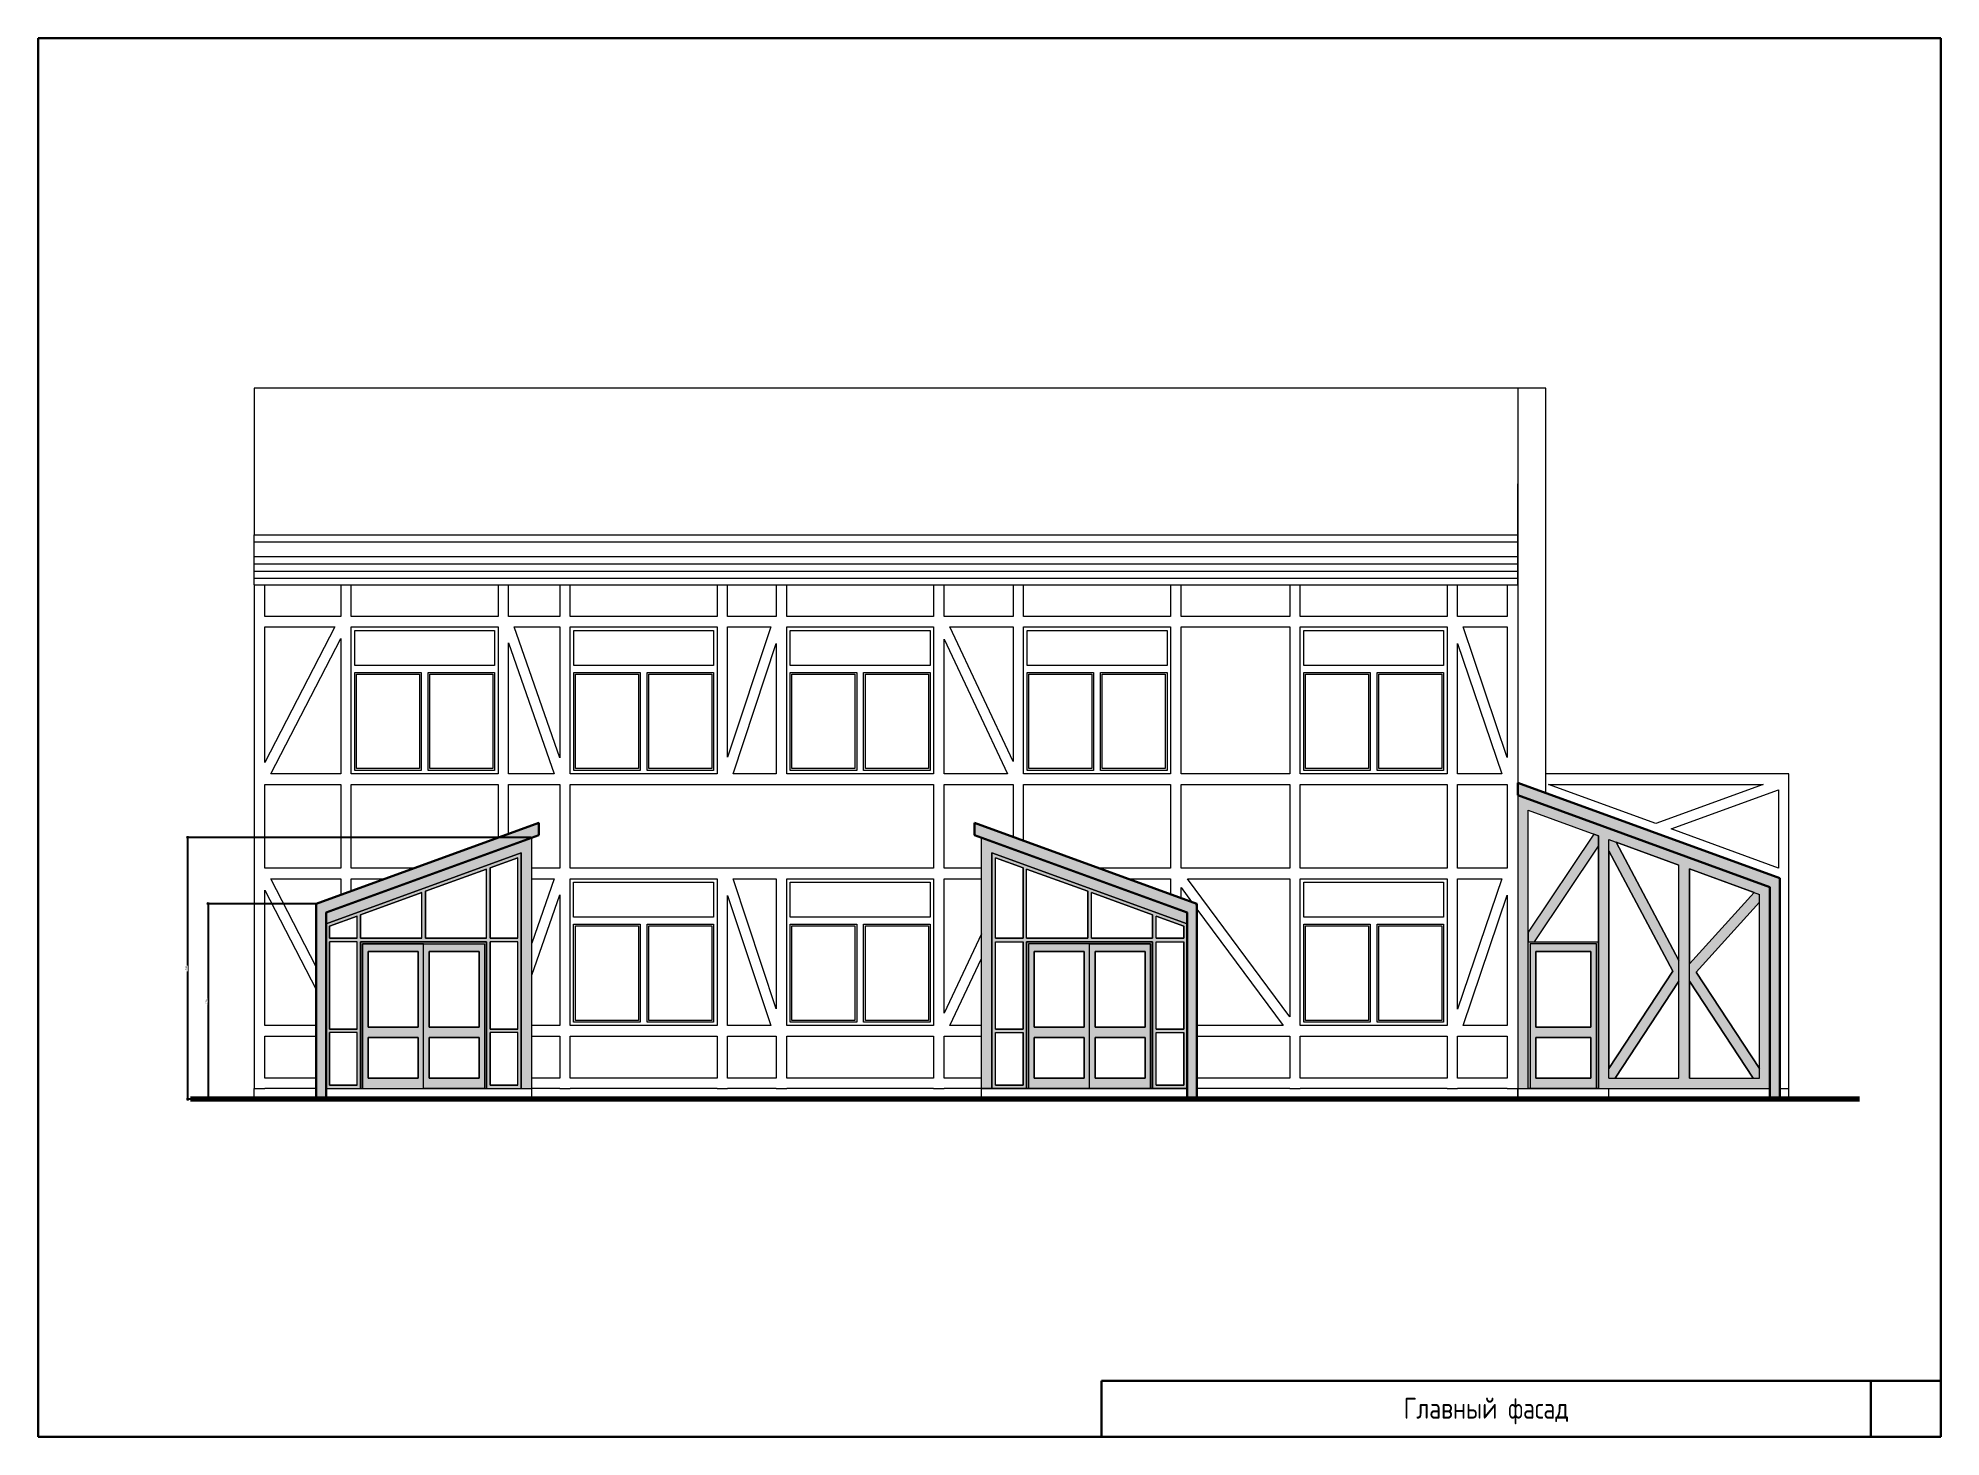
# Model space of a CAD drawing. Header units: millimetres. Extents: x -112594 to 313336, y -1917 to 255843.
# Drawn here: x 201071 to 228271, y 21163 to 41163 of the extents above; entities that cross this region are included whole.
import ezdxf

# ---------------------------------------------------------------- set-up
doc = ezdxf.new("R2010")
doc.units = ezdxf.units.MM
doc.header["$MEASUREMENT"] = 0
doc.styles.add('ГОСТ 2.304', font='CS_Gost2304.shx')
doc.styles.add('СГЕНЕРИР_СТИЛЬ_1', font='')
doc.styles.get('СГЕНЕРИР_СТИЛЬ_1').set_extended_font_data('GOST Type AU')
doc.dimstyles.new('СПДС', dxfattribs={"dimscale": 100, "dimtxt": 2.5, "dimasz": 2.5, "dimexe": 2, "dimexo": 0.625, "dimgap": 1, "dimtad": 1, "dimdec": 0, "dimtxsty": 'ГОСТ 2.304', "dimblk": 'OBLIQUE', "dimblk1": 'OBLIQUE', "dimblk2": 'OBLIQUE', "dimcen": 2.5, "dimdle": 2, "dimadec": 0, "dimazin": 2, "dimtfac": 0.75, "dimtdec": 4, "dimtmove": 1, "dimatfit": 3, "dimfxl": 1, "dimtfill": 1, "dimtolj": 1, "dimarcsym": 1})

msp = doc.modelspace()

# ---------------------------------------------------------------- texts
at = {"color": 7, "linetype": 'Continuous', "lineweight": 13, "insert": (221771.32681, 21534.08341), "char_height": 300, "attachment_point": 5, "style": 'СГЕНЕРИР_СТИЛЬ_1'}
msp.add_mtext('\\A1;Главный фасад', dxfattribs=at)
msp.add_mtext('\\A1;Главный фасад', dxfattribs=at)

# ---------------------------------------------------------------- blocks, each defined once
blk = doc.blocks.new('_Oblique')
at = {"color": 0, "linetype": 'ByBlock', "lineweight": -2}
blk.add_line((-0.5, -0.5), (0.5, 0.5), dxfattribs=at)
blk = doc.blocks.new('*D438')
at = {"color": 0, "lineweight": -2, "ltscale": 10, "transparency": 16777216}
for p, q in [((205041, 28786), (203482, 28786)), ((203502, 28806), (203502, 25973)), ((205041, 25993), (203482, 25993))]:
    blk.add_line(p, q, dxfattribs=at)
at = {"color": 0, "lineweight": -2, "ltscale": 10, "transparency": 16777216, "xscale": 25, "yscale": 25, "zscale": 25}
for p, rotation in [((203502, 28786), 90), ((203502, 25993), 270)]:
    blk.add_blockref('_Oblique', p, dxfattribs=dict(at, rotation=rotation))
at = {"color": 0, "ltscale": 10, "transparency": 16777216, "insert": (203478, 27389), "char_height": 25, "attachment_point": 5, "rotation": 90, "style": 'ГОСТ 2.304', "bg_fill": 3, "box_fill_scale": 1.25, "bg_fill_color": 256, "bg_fill_true_color": 13158600, "bg_fill_transparency": 0}
blk.add_mtext('\\A1;2792', dxfattribs=at)
blk = doc.blocks.new('*D439')
at = {"color": 0, "lineweight": -2, "ltscale": 10, "transparency": 16777216}
for p, q in [((208121, 29731), (203192, 29731)), ((203212, 25973), (203212, 29751)), ((205041, 25993), (203192, 25993))]:
    blk.add_line(p, q, dxfattribs=at)
at = {"color": 0, "lineweight": -2, "ltscale": 10, "transparency": 16777216, "xscale": 25, "yscale": 25, "zscale": 25}
for p, rotation in [((203212, 29731), 90), ((203212, 25993), 270)]:
    blk.add_blockref('_Oblique', p, dxfattribs=dict(at, rotation=rotation))
at = {"color": 0, "ltscale": 10, "transparency": 16777216, "insert": (203189, 27862), "char_height": 25, "attachment_point": 5, "rotation": 90, "style": 'ГОСТ 2.304', "bg_fill": 3, "box_fill_scale": 1.25, "bg_fill_color": 256, "bg_fill_true_color": 13158600, "bg_fill_transparency": 0}
blk.add_mtext('\\A1;3737', dxfattribs=at)

# ---------------------------------------------------------------- hatches: boundary and pattern name
at = {"linetype": 'Continuous', "lineweight": 20, "true_color": 0x6a6a6a}
for points in [[(225967.64478, 29150.25331), (222222.64478, 30513.32184), (222222.64478, 30337.1834), (225827.64478, 29025.07071), (225827.64478, 25993.32184), (225967.64478, 25993.32184)], [(205187.36071, 25993.32184), (205187.36075, 28660.40702), (208227.62196, 29766.9716), (208227.62196, 29943.11004), (205047.36077, 28785.58963), (205047.36077, 25993.32184)], [(217497.30222, 25993.32184), (217497.30217, 28660.40702), (214457.04097, 29766.9716), (214457.04097, 29943.11004), (217637.30216, 28785.58963), (217637.30216, 25993.32184)]]:
    msp.add_hatch(color=251, dxfattribs=at).paths.add_polyline_path(points)
at = {"linetype": 'Continuous', "lineweight": 5, "true_color": 0xaaaaaa}
h = msp.add_hatch(color=253, dxfattribs=at)
h.paths.add_polyline_path([(222222.64483, 26143.32184), (222372.64478, 26143.32184), (222372.64478, 30122.9612), (223374.31145, 29758.38435), (223374.31145, 26143.32184), (225827.64478, 26143.32184), (225827.64478, 29025.07071), (222222.64478, 30337.1834)])
h.paths.add_polyline_path([(223524.31145, 29543.7927), (223524.31145, 26429.80639), (224438.90066, 27820.35792)], flags=0)
h.paths.add_polyline_path([(224525.97812, 29339.21196), (223629.54367, 29665.48742), (224525.97812, 27976.26309)], flags=0)
h.paths.add_polyline_path([(224525.97812, 27679.78235), (223614.07963, 26293.32184), (224525.97812, 26293.32184)], flags=0)
h.paths.add_polyline_path([(225587.87662, 26293.32184), (224675.97812, 27679.78241), (224675.97812, 26293.32184)], flags=0)
h.paths.add_polyline_path([(225677.64478, 28808.43657), (224770.5833, 27808.91273), (225677.64478, 26429.80641)], flags=0)
h.paths.add_polyline_path([(224675.97812, 27927.8699), (225601.51236, 28947.74951), (224675.97812, 29284.61643)], flags=0)
for points in [[(205187.36075, 28500.78035), (207977.62196, 29516.35237), (207977.62196, 26143.32184), (208127.62196, 26143.32184), (208127.62196, 29730.57458), (205187.36075, 28660.40702)], [(217497.30218, 28500.78035), (214707.04097, 29516.35237), (214707.04097, 26143.32184), (214557.04097, 26143.32184), (214557.04097, 29730.57458), (217497.30217, 28660.40702)], [(222372.64478, 28378.37429), (222372.64478, 28243.32184), (222462.82983, 28243.32184), (223374.31145, 29608.26937), (223374.31145, 29758.38435), (223309.85183, 29781.84573)], [(205682.49134, 28203.32184), (205682.49134, 26143.32184), (205710.49134, 26143.32184), (205710.49134, 26293.32184), (205710.49134, 28105.32184), (205710.49134, 28215.32184), (206582.49134, 28215.32184), (207454.49134, 28215.32184), (207454.49134, 28105.32184), (207454.49134, 26293.32184), (207454.49134, 26143.32184), (207482.49134, 26143.32184), (207482.49134, 28203.32184), (207482.49134, 28243.32184), (205682.49134, 28243.32184)], [(217002.17159, 28203.32184), (217002.17159, 26143.32184), (216974.17159, 26143.32184), (216974.17159, 26293.32184), (216974.17159, 28105.32184), (216974.17159, 28215.32184), (216102.17159, 28215.32184), (215230.17159, 28215.32184), (215230.17159, 28105.32184), (215230.17159, 26293.32184), (215230.17159, 26143.32184), (215202.17159, 26143.32184), (215202.17159, 28203.32184), (215202.17159, 28243.32184), (217002.17159, 28243.32184)]]:
    msp.add_hatch(color=253, dxfattribs=at).paths.add_polyline_path(points)
h = msp.add_hatch(color=253, dxfattribs=at)
h.paths.add_polyline_path([(207977.62196, 29516.35237), (205187.36075, 28500.78035), (205187.36071, 26143.32184), (205682.49134, 26143.32184), (205682.49134, 28203.32184), (205682.49134, 28243.32184), (207482.49134, 28243.32184), (207482.49134, 28203.32184), (207482.49134, 26143.32184), (207977.62196, 26143.32184)])
h.paths.add_polyline_path([(205237.36077, 28293.32184), (205632.49137, 28293.32184), (205632.49137, 28609.58575), (205237.36077, 28465.76998)], flags=0)
h.paths.add_polyline_path([(205237.36077, 28243.32184), (205237.36077, 26993.32184), (205632.49137, 26993.32184), (205632.49137, 28243.32184)], flags=0)
h.paths.add_polyline_path([(205682.49137, 28293.32184), (206557.49134, 28293.32184), (206557.49134, 28946.25821), (205682.49137, 28627.78427)], flags=0)
h.paths.add_polyline_path([(206607.49134, 28293.32184), (207482.49137, 28293.32184), (207482.49137, 29282.93069), (206607.49134, 28964.45672)], flags=0)
h.paths.add_polyline_path([(207532.49137, 28293.32184), (207927.62196, 28293.32184), (207927.62196, 29444.94497), (207532.49137, 29301.1292)], flags=0)
h.paths.add_polyline_path([(207532.49137, 28243.32184), (207532.49137, 26993.32184), (207927.62196, 26993.32184), (207927.62196, 28243.32184)], flags=0)
h.paths.add_polyline_path([(205632.49137, 26943.32184), (205237.36077, 26943.32184), (205237.36077, 26193.32184), (205632.49137, 26193.32184)], flags=0)
h.paths.add_polyline_path([(207927.62196, 26943.32184), (207532.49137, 26943.32184), (207532.49137, 26193.32184), (207927.62196, 26193.32184)], flags=0)
h = msp.add_hatch(color=253, dxfattribs=at)
h.paths.add_polyline_path([(214707.04097, 29516.35237), (217497.30218, 28500.78035), (217497.30221, 26143.32184), (217002.17159, 26143.32184), (217002.17159, 28203.32184), (217002.17159, 28243.32184), (215202.17159, 28243.32184), (215202.17159, 28203.32184), (215202.17159, 26143.32184), (214707.04097, 26143.32184)])
h.paths.add_polyline_path([(217447.30216, 28293.32184), (217052.17156, 28293.32184), (217052.17156, 28609.58575), (217447.30216, 28465.76998)], flags=0)
h.paths.add_polyline_path([(217447.30216, 28243.32184), (217447.30216, 26993.32184), (217052.17156, 26993.32184), (217052.17156, 28243.32184)], flags=0)
h.paths.add_polyline_path([(217002.17156, 28293.32184), (216127.17159, 28293.32184), (216127.17159, 28946.25821), (217002.17156, 28627.78427)], flags=0)
h.paths.add_polyline_path([(216077.17159, 28293.32184), (215202.17156, 28293.32184), (215202.17156, 29282.93069), (216077.17159, 28964.45672)], flags=0)
h.paths.add_polyline_path([(215152.17156, 28293.32184), (214757.04097, 28293.32184), (214757.04097, 29444.94497), (215152.17156, 29301.1292)], flags=0)
h.paths.add_polyline_path([(215152.17156, 28243.32184), (215152.17156, 26993.32184), (214757.04097, 26993.32184), (214757.04097, 28243.32184)], flags=0)
h.paths.add_polyline_path([(217052.17156, 26943.32184), (217447.30216, 26943.32184), (217447.30216, 26193.32184), (217052.17156, 26193.32184)], flags=0)
h.paths.add_polyline_path([(214757.04097, 26943.32184), (215152.17156, 26943.32184), (215152.17156, 26193.32184), (214757.04097, 26193.32184)], flags=0)
h = msp.add_hatch(color=253, dxfattribs=at)
h.paths.add_polyline_path([(205710.49134, 28105.32184), (205710.49134, 26293.32184), (205710.49134, 26143.32184), (206582.49134, 26143.32184), (206582.49134, 28215.32184), (205710.49134, 28215.32184)])
h.paths.add_polyline_path([(205790.49134, 27023.32184), (206502.49134, 27023.32184), (206502.49134, 28105.32184), (205790.49134, 28105.32184)], flags=0)
h.paths.add_polyline_path([(206502.49134, 26873.32184), (205790.49134, 26873.32184), (205790.49134, 26293.32184), (206502.49134, 26293.32184)], flags=0)
h = msp.add_hatch(color=253, dxfattribs=at)
h.paths.add_polyline_path([(207454.49134, 28105.32184), (207454.49134, 26293.32184), (207454.49134, 26143.32184), (206582.49134, 26143.32184), (206582.49134, 28215.32184), (207454.49134, 28215.32184)])
h.paths.add_polyline_path([(207374.49134, 27023.32184), (206662.49134, 27023.32184), (206662.49134, 28105.32184), (207374.49134, 28105.32184)], flags=0)
h.paths.add_polyline_path([(206662.49134, 26873.32184), (207374.49134, 26873.32184), (207374.49134, 26293.32184), (206662.49134, 26293.32184)], flags=0)
h = msp.add_hatch(color=253, dxfattribs=at)
h.paths.add_polyline_path([(215230.17159, 28105.32184), (215230.17159, 26293.32184), (215230.17159, 26143.32184), (216102.17159, 26143.32184), (216102.17159, 28215.32184), (215230.17159, 28215.32184)])
h.paths.add_polyline_path([(215310.17159, 27023.32184), (216022.17159, 27023.32184), (216022.17159, 28105.32184), (215310.17159, 28105.32184)], flags=0)
h.paths.add_polyline_path([(216022.17159, 26873.32184), (215310.17159, 26873.32184), (215310.17159, 26293.32184), (216022.17159, 26293.32184)], flags=0)
h = msp.add_hatch(color=253, dxfattribs=at)
h.paths.add_polyline_path([(216974.17159, 28105.32184), (216974.17159, 26293.32184), (216974.17159, 26143.32184), (216102.17159, 26143.32184), (216102.17159, 28215.32184), (216974.17159, 28215.32184)])
h.paths.add_polyline_path([(216894.17159, 27023.32184), (216182.17159, 27023.32184), (216182.17159, 28105.32184), (216894.17159, 28105.32184)], flags=0)
h.paths.add_polyline_path([(216182.17159, 26873.32184), (216894.17159, 26873.32184), (216894.17159, 26293.32184), (216182.17159, 26293.32184)], flags=0)
h = msp.add_hatch(color=253, dxfattribs=at)
h.paths.add_polyline_path([(222372.64478, 28243.32184), (223374.31145, 28243.32184), (223374.31145, 26143.32184), (222372.64478, 26143.32184)])
h.paths.add_polyline_path([(222480.64478, 27023.32184), (223266.31145, 27023.32184), (223266.31145, 28105.32184), (222480.64478, 28105.32184)], flags=0)
h.paths.add_polyline_path([(223266.31145, 26873.32184), (222480.64478, 26873.32184), (222480.64478, 26293.32184), (223266.31145, 26293.32184)], flags=0)

# ---------------------------------------------------------------- linework, layer by layer
at = {"color": 7, "linetype": 'Continuous', "lineweight": 30}
for p, q in [((201071.32681, 41162.99205), (228271.32681, 41162.99205)), ((201071.32681, 21162.99205), (201071.32681, 41162.99205)), ((201071.32681, 41162.99205), (228271.32681, 41162.99205)), ((201071.32681, 21162.99205), (201071.32681, 41162.99205)), ((228271.32681, 41162.99205), (228271.32681, 21162.99205)), ((228271.32681, 41162.99205), (228271.32681, 21162.99205)), ((222222.64478, 30513.32184), (225967.64478, 29150.25331)), ((222222.64478, 30337.1834), (222222.64478, 30513.32184)), ((225827.64478, 29025.07071), (222222.64478, 30337.1834)), ((205047.36077, 28785.58963), (208227.62196, 29943.11004)), ((208227.62196, 29766.9716), (208227.62196, 29943.11004)), ((214457.04097, 29766.9716), (214457.04097, 29943.11004)), ((217637.30216, 28785.58963), (214457.04097, 29943.11004)), ((208227.62196, 29766.9716), (205187.36075, 28660.40702)), ((214457.04097, 29766.9716), (217497.30217, 28660.40702)), ((225967.64478, 25993.32184), (225967.64478, 29150.25331)), ((225827.64478, 25993.32184), (225827.64478, 29025.0707)), ((205047.36077, 25993.32184), (205047.36077, 28785.58963)), ((205187.36071, 25993.32184), (205187.36075, 28660.40701)), ((217497.30222, 25993.32184), (217497.30217, 28660.40701)), ((217637.30216, 25993.32184), (217637.30216, 28785.58963)), ((228271.32681, 21962.99205), (216271.32681, 21962.99205)), ((216271.32681, 21962.99205), (216271.32681, 21162.99205)), ((228271.32681, 21962.99205), (216271.32681, 21962.99205)), ((216271.32681, 21962.99205), (216271.32681, 21162.99205)), ((227271.32681, 21962.99205), (227271.32681, 21162.99205)), ((227271.32681, 21962.99205), (227271.32681, 21162.99205)), ((228271.32681, 21162.99205), (201071.32681, 21162.99205)), ((228271.32681, 21162.99205), (201071.32681, 21162.99205))]:
    msp.add_line(p, q, dxfattribs=at)
at = {"color": 8, "linetype": 'Continuous', "lineweight": 13}
for p, q in [((222222.64478, 36159.00994), (204162.64478, 36159.00994)), ((204162.64478, 36159.00994), (204162.64478, 34060.72984)), ((222222.64478, 34060.72984), (222222.64478, 34791.5402)), ((204162.64478, 34060.72984), (222222.64478, 34060.72984)), ((204162.64478, 33955.50048), (204162.64478, 34060.72984)), ((222222.64478, 33955.50048), (222222.64478, 34060.72984)), ((222222.64478, 33955.50048), (204162.64478, 33955.50048)), ((204162.64478, 33745.04174), (204162.64478, 33955.50048)), ((204162.64478, 33643.32184), (204162.64478, 33745.04174)), ((222222.64478, 33745.04174), (204162.64478, 33745.04174)), ((222222.64478, 33745.04174), (222222.64478, 33955.50048)), ((222222.64478, 33643.32184), (222222.64478, 33745.04174)), ((204162.64478, 33543.32184), (204162.64478, 33643.32184)), ((222222.64478, 33643.32184), (204162.64478, 33643.32184)), ((204162.64478, 33443.32184), (204162.64478, 33543.32184)), ((204162.64478, 33543.32184), (222222.64478, 33543.32184)), ((222222.64478, 33543.32184), (222222.64478, 33643.32184)), ((222222.64478, 33443.32184), (222222.64478, 33543.32184)), ((204162.64478, 33343.32184), (204162.64478, 33443.32184)), ((204162.64478, 33443.32184), (222222.64478, 33443.32184)), ((204162.64478, 33343.32184), (222222.64478, 33343.32184)), ((204162.64478, 33343.32184), (204162.64478, 26143.32184)), ((204312.64478, 32893.32184), (204312.64478, 33343.32184)), ((205397.66969, 33343.32184), (205397.66969, 32893.32184)), ((205547.66967, 32893.32185), (205547.66967, 33343.32184)), ((207647.66969, 33343.32184), (207647.66969, 32893.32185)), ((207797.66968, 32893.32184), (207797.66968, 33343.32184)), ((208527.4085, 33343.32184), (208527.4085, 32893.32184)), ((208677.4085, 32893.32185), (208677.4085, 33343.32184)), ((210777.4085, 33343.32184), (210777.4085, 32893.32185)), ((210927.4085, 32893.32184), (210927.4085, 33343.32184)), ((211622.64478, 33343.32184), (211622.64478, 32893.32184)), ((211772.64478, 32893.32185), (211772.64478, 33343.32184)), ((213872.64478, 33343.32184), (213872.64478, 32893.32185)), ((214022.64478, 32893.32184), (214022.64478, 33343.32184)), ((215009.17449, 33343.32184), (215009.17449, 32893.32184)), ((215159.17451, 32893.32185), (215159.17451, 33343.32184)), ((217259.17449, 33343.32184), (217259.17449, 32893.32185)), ((217409.17446, 32893.32184), (217409.17446, 33343.32184)), ((218962.69252, 33343.32184), (218962.69252, 32893.32184)), ((219112.69252, 32893.32185), (219112.69252, 33343.32184)), ((221212.69252, 33343.32184), (221212.69252, 32893.32185)), ((221362.69252, 32893.32184), (221362.69252, 33343.32184)), ((222072.64478, 33343.32184), (222072.64478, 32893.32184)), ((222222.64478, 33343.32184), (222222.64478, 33443.32184)), ((222222.64478, 33343.32184), (222222.64478, 26143.32184)), ((205397.66969, 32893.32184), (204312.64478, 32893.32184)), ((204312.64478, 30806.71043), (204312.64478, 32743.32184)), ((205313.25031, 32743.32184), (204312.64478, 30806.71043)), ((204312.64478, 32743.32184), (205313.25031, 32743.32184)), ((205547.66967, 30643.32185), (205547.66967, 32743.32184)), ((207647.66969, 32893.32185), (205547.66969, 32893.32185)), ((205547.66969, 32743.32184), (207647.66969, 32743.32184)), ((205597.66969, 32193.32184), (205597.66969, 32693.32184)), ((205597.66969, 32693.32184), (207597.66969, 32693.32184)), ((207597.66969, 32693.32184), (207597.66969, 32193.32184)), ((207647.66969, 32743.32184), (207647.66969, 30643.32185)), ((208527.4085, 32893.32184), (207797.66969, 32893.32184)), ((208527.40849, 30871.81225), (207877.06889, 32743.32184)), ((207877.06889, 32743.32184), (208527.4085, 32743.32184)), ((208527.4085, 32743.32184), (208527.4085, 30871.81225)), ((210777.4085, 32893.32185), (208677.4085, 32893.32185)), ((208677.4085, 30643.32185), (208677.4085, 32743.32184)), ((208677.4085, 32743.32184), (210777.4085, 32743.32184)), ((208727.4085, 32193.32184), (208727.4085, 32693.32184)), ((208727.4085, 32693.32184), (210727.4085, 32693.32184)), ((210727.4085, 32693.32184), (210727.4085, 32193.32184)), ((210777.4085, 32743.32184), (210777.4085, 30643.32185)), ((211622.64478, 32893.32184), (210927.4085, 32893.32184)), ((210927.4085, 30881.95573), (210927.4085, 32743.32184)), ((210927.4085, 32743.32184), (211543.64148, 32743.32184)), ((211543.64148, 32743.32184), (210927.4085, 30881.95573)), ((213872.64478, 32893.32185), (211772.64478, 32893.32185)), ((211772.64478, 30643.32184), (211772.64478, 32743.32186)), ((211772.64478, 32743.32184), (213872.64478, 32743.32184)), ((211822.64478, 32193.32184), (211822.64478, 32693.32184)), ((211822.64478, 32693.32184), (213822.64478, 32693.32184)), ((213822.64478, 32693.32184), (213822.64478, 32193.32184)), ((213872.64478, 32743.32184), (213872.64478, 30643.32185)), ((215009.17449, 32893.32184), (214022.64478, 32893.32184)), ((215009.17449, 30819.71144), (214105.5084, 32743.32184)), ((214105.5084, 32743.32184), (215009.17449, 32743.32184)), ((215009.17449, 32743.32184), (215009.17449, 30819.71144)), ((217259.17449, 32893.32185), (215159.17449, 32893.32185)), ((215159.17449, 32743.32184), (217259.17449, 32743.32184)), ((215159.17451, 30643.32185), (215159.17451, 32743.32184)), ((215209.17449, 32193.32184), (215209.17449, 32693.32184)), ((215209.17449, 32693.32184), (217209.17449, 32693.32184)), ((217209.17449, 32693.32184), (217209.17449, 32193.32184)), ((217259.17449, 32743.32184), (217259.17449, 30643.32185)), ((217409.17446, 30643.32184), (217409.17446, 32743.32184)), ((218962.69252, 32893.32184), (217409.17449, 32893.32184)), ((217409.17449, 32743.32184), (218962.69252, 32743.32184)), ((218962.69252, 32743.32184), (218962.69252, 30643.32184)), ((221212.69252, 32893.32185), (219112.69252, 32893.32185)), ((219112.69252, 30643.32185), (219112.69252, 32743.32184)), ((219112.69252, 32743.32184), (221212.69252, 32743.32184)), ((219162.69252, 32193.32184), (219162.69252, 32693.32184)), ((219162.69252, 32693.32184), (221162.69252, 32693.32184)), ((221162.69252, 32693.32184), (221162.69252, 32193.32184)), ((221212.69252, 32743.32184), (221212.69252, 30643.32185)), ((222072.64478, 32893.32184), (221362.69252, 32893.32184)), ((222072.64477, 30877.50253), (221441.86259, 32743.32184)), ((221441.86259, 32743.32184), (222072.64478, 32743.32184)), ((222072.64478, 32743.32184), (222072.64478, 30877.50253)), ((204397.06416, 30643.32184), (205397.66969, 32579.93325)), ((205397.66969, 32579.93325), (205397.66969, 30643.32184)), ((207797.66968, 30643.32184), (207797.66968, 32514.83143)), ((207797.66969, 32514.83143), (208448.0093, 30643.32184)), ((211006.41182, 30643.32184), (211622.64479, 32504.68795)), ((211622.64478, 32504.68793), (211622.64478, 30643.32184)), ((214022.64478, 30643.32184), (214022.64478, 32566.93224)), ((214022.64478, 32566.93224), (214926.31087, 30643.32184)), ((221362.69252, 30643.32184), (221362.69252, 32509.14115)), ((221362.69252, 32509.14115), (221993.47473, 30643.32184)), ((207597.66969, 32193.32184), (205597.66969, 32193.32184)), ((210727.4085, 32193.32184), (208727.4085, 32193.32184)), ((213822.64478, 32193.32184), (211822.64478, 32193.32184)), ((217209.17449, 32193.32184), (215209.17449, 32193.32184)), ((221162.69252, 32193.32184), (219162.69252, 32193.32184)), ((205597.66969, 30693.32184), (205597.66969, 32093.32184)), ((205597.66969, 32093.32184), (206547.66969, 32093.32184)), ((205622.66969, 30718.32184), (205622.66969, 32068.32184)), ((205622.66969, 32068.32184), (206522.66969, 32068.32184)), ((206522.66969, 32068.32184), (206522.66969, 30718.32184)), ((206547.66969, 32093.32184), (206547.66969, 30693.32184)), ((206647.66969, 30693.32184), (206647.66969, 32093.32184)), ((206647.66969, 32093.32184), (207597.66969, 32093.32184)), ((206672.66969, 30718.32184), (206672.66969, 32068.32184)), ((206672.66969, 32068.32184), (207572.66969, 32068.32184)), ((207572.66969, 32068.32184), (207572.66969, 30718.32184)), ((207597.66969, 32093.32184), (207597.66969, 30693.32184)), ((208727.4085, 30693.32184), (208727.4085, 32093.32184)), ((208727.4085, 32093.32184), (209677.4085, 32093.32184)), ((208752.4085, 30718.32184), (208752.4085, 32068.32184)), ((208752.4085, 32068.32184), (209652.4085, 32068.32184)), ((209652.4085, 32068.32184), (209652.4085, 30718.32184)), ((209677.4085, 32093.32184), (209677.4085, 30693.32184)), ((209777.4085, 30693.32184), (209777.4085, 32093.32184)), ((209777.4085, 32093.32184), (210727.4085, 32093.32184)), ((209802.4085, 30718.32184), (209802.4085, 32068.32184)), ((209802.4085, 32068.32184), (210702.4085, 32068.32184)), ((210702.4085, 32068.32184), (210702.4085, 30718.32184)), ((210727.4085, 32093.32184), (210727.4085, 30693.32184)), ((211822.64478, 30693.32184), (211822.64478, 32093.32184)), ((211822.64478, 32093.32184), (212772.64478, 32093.32184)), ((211847.64478, 30718.32184), (211847.64478, 32068.32184)), ((211847.64478, 32068.32184), (212747.64478, 32068.32184)), ((212747.64478, 32068.32184), (212747.64478, 30718.32184)), ((212772.64478, 32093.32184), (212772.64478, 30693.32184)), ((212872.64478, 30693.32184), (212872.64478, 32093.32184)), ((212872.64478, 32093.32184), (213822.64478, 32093.32184)), ((212897.64478, 30718.32184), (212897.64478, 32068.32184)), ((212897.64478, 32068.32184), (213797.64478, 32068.32184)), ((213797.64478, 32068.32184), (213797.64478, 30718.32184)), ((213822.64478, 32093.32184), (213822.64478, 30693.32184)), ((215209.17449, 30693.32184), (215209.17449, 32093.32184)), ((215209.17449, 32093.32184), (216159.17449, 32093.32184)), ((215234.17449, 30718.32184), (215234.17449, 32068.32184)), ((215234.17449, 32068.32184), (216134.17449, 32068.32184)), ((216134.17449, 32068.32184), (216134.17449, 30718.32184)), ((216159.17449, 32093.32184), (216159.17449, 30693.32184)), ((216259.17449, 30693.32184), (216259.17449, 32093.32184)), ((216259.17449, 32093.32184), (217209.17449, 32093.32184)), ((216284.17449, 30718.32184), (216284.17449, 32068.32184)), ((216284.17449, 32068.32184), (217184.17449, 32068.32184)), ((217184.17449, 32068.32184), (217184.17449, 30718.32184)), ((217209.17449, 32093.32184), (217209.17449, 30693.32184)), ((219162.69252, 30693.32184), (219162.69252, 32093.32184)), ((219162.69252, 32093.32184), (220112.69252, 32093.32184)), ((219187.69252, 30718.32184), (219187.69252, 32068.32184)), ((219187.69252, 32068.32184), (220087.69252, 32068.32184)), ((220087.69252, 32068.32184), (220087.69252, 30718.32184)), ((220112.69252, 32093.32184), (220112.69252, 30693.32184)), ((220212.69252, 30693.32184), (220212.69252, 32093.32184)), ((220212.69252, 32093.32184), (221162.69252, 32093.32184)), ((220237.69252, 30718.32184), (220237.69252, 32068.32184)), ((220237.69252, 32068.32184), (221137.69252, 32068.32184)), ((221137.69252, 32068.32184), (221137.69252, 30718.32184)), ((221162.69252, 32093.32184), (221162.69252, 30693.32184)), ((204312.64478, 29293.32184), (204312.64478, 30493.32184)), ((204312.64478, 30493.32184), (205397.66969, 30493.32184)), ((205397.66969, 30643.32184), (204397.06416, 30643.32184)), ((205397.66969, 30493.32184), (205397.66969, 29293.32184)), ((205547.66967, 29293.32183), (205547.66967, 30493.32184)), ((207647.66969, 30643.32185), (205547.66969, 30643.32185)), ((205547.66969, 30493.32184), (207647.66969, 30493.32184)), ((206547.66969, 30693.32184), (205597.66969, 30693.32184)), ((206522.66969, 30718.32184), (205622.66969, 30718.32184)), ((207597.66969, 30693.32184), (206647.66969, 30693.32184)), ((207572.66969, 30718.32184), (206672.66969, 30718.32184)), ((207647.66969, 30493.32184), (207647.66969, 29732.02468)), ((207797.66968, 29786.6202), (207797.66968, 30493.32184)), ((208448.0093, 30643.32184), (207797.66969, 30643.32184)), ((207797.66969, 30493.32184), (208527.4085, 30493.32184)), ((208527.4085, 30493.32184), (208527.4085, 29293.32184)), ((210777.4085, 30643.32185), (208677.4085, 30643.32185)), ((208677.4085, 29293.32185), (208677.4085, 30493.32184)), ((208677.4085, 30493.32184), (210777.4085, 30493.32184)), ((209677.4085, 30693.32184), (208727.4085, 30693.32184)), ((209652.4085, 30718.32184), (208752.4085, 30718.32184)), ((210727.4085, 30693.32184), (209777.4085, 30693.32184)), ((210702.4085, 30718.32184), (209802.4085, 30718.32184)), ((210777.4085, 30493.32184), (210927.4085, 30493.32184)), ((210927.4085, 30493.32184), (211622.64478, 30493.32184)), ((211622.64478, 30643.32184), (211006.41182, 30643.32184)), ((211622.64478, 30493.32184), (211772.64478, 30493.32184)), ((213872.64478, 30643.32185), (211772.64478, 30643.32185)), ((211772.64478, 30493.32184), (213872.64478, 30493.32184)), ((212772.64478, 30693.32184), (211822.64478, 30693.32184)), ((212747.64478, 30718.32184), (211847.64478, 30718.32184)), ((213822.64478, 30693.32184), (212872.64478, 30693.32184)), ((213797.64478, 30718.32184), (212897.64478, 30718.32184)), ((213872.64478, 30493.32184), (213872.64478, 29293.32185)), ((214926.31087, 30643.32184), (214022.64478, 30643.32184)), ((214022.64478, 29293.32184), (214022.64478, 30493.32184)), ((214022.64478, 30493.32184), (215009.17449, 30493.32184)), ((215009.17449, 30493.32184), (215009.17449, 29742.14982)), ((217259.17449, 30643.32185), (215159.17449, 30643.32185)), ((215159.17449, 30493.32184), (217259.17449, 30493.32184)), ((215159.17451, 29687.55428), (215159.17451, 30493.32184)), ((216159.17449, 30693.32184), (215209.17449, 30693.32184)), ((216134.17449, 30718.32184), (215234.17449, 30718.32184)), ((217209.17449, 30693.32184), (216259.17449, 30693.32184)), ((217184.17449, 30718.32184), (216284.17449, 30718.32184)), ((217259.17449, 30493.32184), (217259.17449, 29293.32184)), ((217409.17446, 29293.32184), (217409.17446, 30493.32184)), ((218962.69252, 30643.32184), (217409.17449, 30643.32184)), ((217409.17449, 30493.32184), (218962.69252, 30493.32184)), ((218962.69252, 30493.32184), (218962.69252, 29293.32184)), ((221212.69252, 30643.32185), (219112.69252, 30643.32185)), ((219112.69252, 29293.32185), (219112.69252, 30493.32184)), ((219112.69252, 30493.32184), (221212.69252, 30493.32184)), ((220112.69252, 30693.32184), (219162.69252, 30693.32184)), ((220087.69252, 30718.32184), (219187.69252, 30718.32184)), ((221162.69252, 30693.32184), (220212.69252, 30693.32184)), ((221137.69252, 30718.32184), (220237.69252, 30718.32184)), ((221212.69252, 30493.32184), (221212.69252, 29293.32185)), ((221993.47473, 30643.32184), (221362.69252, 30643.32184)), ((221362.69252, 29293.32184), (221362.69252, 30493.32184)), ((221362.69252, 30493.32184), (222072.64478, 30493.32184)), ((222072.64478, 30493.32184), (222072.64478, 29293.32184)), ((214457.04082, 29943.11004), (217637.30201, 28785.58963)), ((214457.04082, 29943.11004), (214457.04082, 29923.11004)), ((214457.04082, 29923.11004), (214457.04082, 29766.9716)), ((217497.30203, 28660.40702), (214457.04082, 29766.9716)), ((214557.04082, 26143.32184), (214557.04082, 29730.57457)), ((214707.04082, 29516.35237), (217497.30201, 28500.78036)), ((214707.04082, 26143.32184), (214707.04082, 29516.35237)), ((205397.66969, 29293.32184), (204312.64478, 29293.32184)), ((205047.36077, 27884.71215), (204397.06415, 29143.32184)), ((204397.06415, 29143.32184), (205397.66969, 29143.32184)), ((205397.66969, 29143.32184), (205397.66969, 28913.09165)), ((205547.66967, 28967.68717), (205547.66967, 29143.32184)), ((206442.34354, 29293.32183), (205547.66969, 29293.32183)), ((205547.66969, 29143.32184), (206030.22194, 29143.32184)), ((208527.4085, 29293.32184), (208127.62196, 29293.32184)), ((208448.00931, 29143.32184), (208127.62196, 28221.32975)), ((208127.62196, 29143.32184), (208448.00931, 29143.32184)), ((208677.36076, 27043.32184), (208677.36076, 29143.32184)), ((208677.36076, 29143.32184), (208677.4085, 29143.32184)), ((210777.4085, 29293.32185), (208677.4085, 29293.32185)), ((208677.4085, 29143.32184), (210777.36078, 29143.32184)), ((210777.36077, 29143.32184), (210777.36077, 27043.32184)), ((210777.36078, 29143.32184), (210777.4085, 29143.32184)), ((210927.4085, 29293.32184), (210777.4085, 29293.32184)), ((210777.4085, 29143.32184), (210777.4085, 27043.32185)), ((211622.64478, 29293.32184), (210927.4085, 29293.32184)), ((211006.41182, 29143.32184), (211622.64478, 29143.32184)), ((211622.64479, 27281.95573), (211006.41182, 29143.32184)), ((211772.64478, 29293.32184), (211622.64478, 29293.32184)), ((211622.64478, 29143.32184), (211622.64478, 27281.95575)), ((211772.59704, 27043.32185), (211772.59704, 29143.32185)), ((211772.59704, 29143.32185), (211772.64478, 29143.32185)), ((213872.64478, 29293.32185), (211772.64478, 29293.32185)), ((211772.64478, 29143.32184), (213872.59706, 29143.32184)), ((213872.59705, 29143.32184), (213872.59705, 27043.32184)), ((213872.59706, 29143.32184), (213872.64478, 29143.32184)), ((213872.64478, 29143.32184), (213872.64478, 27043.32185)), ((214557.04085, 29293.32184), (214022.64478, 29293.32184)), ((214022.64478, 27219.71145), (214022.64478, 29143.32184)), ((214022.64478, 29143.32184), (214557.04085, 29143.32184)), ((217259.17449, 29293.32184), (216242.31923, 29293.32184)), ((216654.44084, 29143.32184), (217259.17449, 29143.32184)), ((217259.17449, 29143.32184), (217259.17449, 28923.21679)), ((218962.69252, 29293.32184), (217409.17449, 29293.32184)), ((217502.4662, 29143.32184), (218962.69252, 29143.32184)), ((218962.69252, 27169.43081), (217502.4662, 29143.32184)), ((218962.69252, 29143.32184), (218962.69252, 27169.4308)), ((219112.64477, 27043.32184), (219112.64477, 29143.32184)), ((219112.64477, 29143.32184), (219112.69252, 29143.32184)), ((221212.69252, 29293.32185), (219112.69252, 29293.32185)), ((219112.69252, 29143.32184), (221212.69252, 29143.32184)), ((221212.64478, 29143.32184), (221212.64478, 27043.32184)), ((221212.69252, 29143.32184), (221212.69252, 27043.32185)), ((222072.64478, 29293.32184), (221362.69252, 29293.32184)), ((221362.69252, 27277.50253), (221362.69252, 29143.32184)), ((221993.47473, 29143.32184), (221362.69252, 27277.50253)), ((221362.69252, 29143.32184), (221993.47473, 29143.32184)), ((204312.64478, 27043.32184), (204312.64478, 28979.93325)), ((204312.64478, 28979.93325), (205047.36077, 27557.93496)), ((208127.62196, 27764.34891), (208527.4085, 28914.83143)), ((208527.4085, 28914.83143), (208527.4085, 27043.32184)), ((208727.36077, 28593.32184), (208727.36077, 29093.32184)), ((208727.36077, 29093.32184), (210727.36077, 29093.32184)), ((210727.36077, 29093.32184), (210727.36077, 28593.32184)), ((210927.4085, 27043.32184), (210927.4085, 28904.68795)), ((210927.4085, 28904.68795), (211543.64148, 27043.32184)), ((211822.59705, 28593.32184), (211822.59705, 29093.32184)), ((211822.59705, 29093.32184), (213822.59705, 29093.32184)), ((213822.59705, 29093.32184), (213822.59705, 28593.32184)), ((217409.17446, 28868.62127), (217409.17446, 29017.21288)), ((217409.17449, 29017.21288), (217559.60124, 28813.8704)), ((219162.64478, 28593.32184), (219162.64478, 29093.32184)), ((219162.64478, 29093.32184), (221162.64478, 29093.32184)), ((221162.64478, 29093.32184), (221162.64478, 28593.32184)), ((221441.86259, 27043.32184), (222072.64477, 28909.14115)), ((222072.64478, 28909.14115), (222072.64478, 27043.32184)), ((210727.36077, 28593.32184), (208727.36077, 28593.32184)), ((213822.59705, 28593.32184), (211822.59705, 28593.32184)), ((217497.30203, 28660.40702), (217497.30206, 26143.32184)), ((217637.30201, 28765.58963), (217617.30201, 28772.86903)), ((217637.30201, 28765.58963), (217637.30201, 28785.58963)), ((217637.30201, 25993.32184), (217637.30201, 28765.58963)), ((217637.30201, 28708.83682), (218869.40082, 27043.32185)), ((221162.64478, 28593.32184), (219162.64478, 28593.32184)), ((208727.36077, 27093.32184), (208727.36077, 28493.32184)), ((208727.36077, 28493.32184), (209677.36077, 28493.32184)), ((208752.36077, 27118.32184), (208752.36077, 28468.32184)), ((208752.36077, 28468.32184), (209652.36077, 28468.32184)), ((209652.36077, 28468.32184), (209652.36077, 27118.32184)), ((209677.36077, 28493.32184), (209677.36077, 27093.32184)), ((209777.36077, 27093.32184), (209777.36077, 28493.32184)), ((209777.36077, 28493.32184), (210727.36077, 28493.32184)), ((209802.36077, 27118.32184), (209802.36077, 28468.32184)), ((209802.36077, 28468.32184), (210702.36077, 28468.32184)), ((210702.36077, 28468.32184), (210702.36077, 27118.32184)), ((210727.36077, 28493.32184), (210727.36077, 27093.32184)), ((211822.59705, 27093.32184), (211822.59705, 28493.32184)), ((211822.59705, 28493.32184), (212772.59705, 28493.32184)), ((211847.59705, 27118.32184), (211847.59705, 28468.32184)), ((211847.59705, 28468.32184), (212747.59705, 28468.32184)), ((212747.59705, 28468.32184), (212747.59705, 27118.32184)), ((212772.59705, 28493.32184), (212772.59705, 27093.32184)), ((212872.59705, 27093.32184), (212872.59705, 28493.32184)), ((212872.59705, 28493.32184), (213822.59705, 28493.32184)), ((212897.59705, 27118.32184), (212897.59705, 28468.32184)), ((212897.59705, 28468.32184), (213797.59705, 28468.32184)), ((213797.59705, 28468.32184), (213797.59705, 27118.32184)), ((213822.59705, 28493.32184), (213822.59705, 27093.32184)), ((214557.04085, 28357.26639), (214022.64478, 27219.71145)), ((214757.04082, 28293.32184), (215152.17142, 28293.32184)), ((215202.17142, 28293.32184), (216077.17144, 28293.32184)), ((216127.17144, 28293.32184), (217002.17142, 28293.32184)), ((217052.17142, 28293.32184), (217447.30201, 28293.32184)), ((219162.64478, 27093.32184), (219162.64478, 28493.32184)), ((219162.64478, 28493.32184), (220112.64478, 28493.32184)), ((219187.64478, 27118.32184), (219187.64478, 28468.32184)), ((219187.64478, 28468.32184), (220087.64478, 28468.32184)), ((220087.64478, 28468.32184), (220087.64478, 27118.32184)), ((220112.64478, 28493.32184), (220112.64478, 27093.32184)), ((220212.64478, 27093.32184), (220212.64478, 28493.32184)), ((220212.64478, 28493.32184), (221162.64478, 28493.32184)), ((220237.64478, 27118.32184), (220237.64478, 28468.32184)), ((220237.64478, 28468.32184), (221137.64478, 28468.32184)), ((221137.64478, 28468.32184), (221137.64478, 27118.32184)), ((221162.64478, 28493.32184), (221162.64478, 27093.32184)), ((214757.04082, 28243.32184), (215152.17142, 28243.32184)), ((214757.04082, 26993.32184), (214757.04082, 28243.32184)), ((215152.17142, 26993.32184), (215152.17142, 28243.32184)), ((215202.17144, 28243.32184), (215202.17144, 28203.32184)), ((217002.17144, 28243.32184), (215202.17144, 28243.32184)), ((215202.17144, 28203.32184), (215202.17144, 26143.32184)), ((215230.17144, 28215.32184), (215230.17144, 28105.32184)), ((216102.17144, 28215.32184), (215230.17144, 28215.32184)), ((215230.17144, 28105.32184), (215230.17144, 26293.32184)), ((215310.17144, 27023.32184), (215310.17144, 28105.32184)), ((215310.17144, 28105.32184), (216022.17144, 28105.32184)), ((216022.17144, 28105.32184), (216022.17144, 27023.32184)), ((216102.17144, 26143.32184), (216102.17144, 28215.32184)), ((216102.17144, 28215.32184), (216974.17144, 28215.32184)), ((216182.17144, 28105.32184), (216182.17144, 27023.32184)), ((216894.17144, 28105.32184), (216182.17144, 28105.32184)), ((216894.17144, 27023.32184), (216894.17144, 28105.32184)), ((216974.17144, 28215.32184), (216974.17144, 28105.32184)), ((216974.17144, 28105.32184), (216974.17144, 26293.32184)), ((217002.17144, 28203.32184), (217002.17144, 28243.32184)), ((217002.17144, 26143.32184), (217002.17144, 28203.32184)), ((217052.17142, 28243.32184), (217447.30201, 28243.32184)), ((217052.17142, 26993.32184), (217052.17142, 28243.32184)), ((217447.30201, 26993.32184), (217447.30201, 28243.32184)), ((214105.50839, 27043.32184), (214557.04085, 28004.48717)), ((205047.36077, 27043.32184), (204312.64478, 27043.32184)), ((208527.4085, 27043.32184), (208127.62196, 27043.32184)), ((208677.4085, 27043.32184), (208677.36076, 27043.32184)), ((210777.4085, 27043.32185), (208677.4085, 27043.32185)), ((209677.36077, 27093.32184), (208727.36077, 27093.32184)), ((209652.36077, 27118.32184), (208752.36077, 27118.32184)), ((210727.36077, 27093.32184), (209777.36077, 27093.32184)), ((210702.36077, 27118.32184), (209802.36077, 27118.32184)), ((211543.64148, 27043.32184), (210927.4085, 27043.32184)), ((211772.64478, 27043.32185), (211772.59704, 27043.32185)), ((213872.59706, 27043.32185), (211772.64478, 27043.32185)), ((212772.59705, 27093.32184), (211822.59705, 27093.32184)), ((212747.59705, 27118.32184), (211847.59705, 27118.32184)), ((213822.59705, 27093.32184), (212872.59705, 27093.32184)), ((213797.59705, 27118.32184), (212897.59705, 27118.32184)), ((213872.64478, 27043.32185), (213872.59706, 27043.32185)), ((214557.04085, 27043.32184), (214105.50839, 27043.32184)), ((214757.04082, 26993.32184), (215152.17142, 26993.32184)), ((214757.04082, 26943.32184), (215152.17142, 26943.32184)), ((214757.04082, 26193.32184), (214757.04082, 26943.32184)), ((215152.17142, 26193.32184), (215152.17142, 26943.32184)), ((216022.17144, 27023.32184), (215310.17144, 27023.32184)), ((216182.17144, 27023.32184), (216894.17144, 27023.32184)), ((217052.17142, 26993.32184), (217447.30201, 26993.32184)), ((217052.17142, 26943.32184), (217447.30201, 26943.32184)), ((217052.17142, 26193.32184), (217052.17142, 26943.32184)), ((217447.30201, 26193.32184), (217447.30201, 26943.32184)), ((218869.40082, 27043.32185), (217637.30201, 27043.32185)), ((219112.69252, 27043.32184), (219112.64477, 27043.32184)), ((221212.64479, 27043.32185), (219112.69252, 27043.32185)), ((220112.64478, 27093.32184), (219162.64478, 27093.32184)), ((220087.64478, 27118.32184), (219187.64478, 27118.32184)), ((221162.64478, 27093.32184), (220212.64478, 27093.32184)), ((221137.64478, 27118.32184), (220237.64478, 27118.32184)), ((221212.69252, 27043.32185), (221212.64479, 27043.32185)), ((222072.64478, 27043.32184), (221441.86259, 27043.32184)), ((204312.64478, 26293.32184), (204312.64478, 26893.32184)), ((204312.64478, 26893.32184), (205047.36077, 26893.32184)), ((208127.62196, 26893.32184), (208527.4085, 26893.32184)), ((208527.4085, 26893.32184), (208527.4085, 26293.32184)), ((208677.4085, 26293.32184), (208677.4085, 26893.32184)), ((208677.4085, 26893.32184), (210777.4085, 26893.32184)), ((210777.4085, 26893.32184), (210777.4085, 26293.32184)), ((210927.4085, 26293.32184), (210927.4085, 26893.32184)), ((210927.4085, 26893.32184), (211622.64478, 26893.32184)), ((211622.64478, 26893.32184), (211622.64478, 26293.32184)), ((211772.64478, 26293.32184), (211772.64478, 26893.32184)), ((211772.64478, 26893.32184), (213872.64478, 26893.32184)), ((213872.64478, 26893.32184), (213872.64478, 26293.32184)), ((214022.64478, 26293.32184), (214022.64478, 26893.32184)), ((214022.64478, 26893.32184), (214557.04085, 26893.32184)), ((215310.17144, 26293.32184), (215310.17144, 26873.32184)), ((215310.17144, 26873.32184), (216022.17144, 26873.32184)), ((216022.17144, 26873.32184), (216022.17144, 26293.32184)), ((216182.17144, 26873.32184), (216182.17144, 26293.32184)), ((216894.17144, 26873.32184), (216182.17144, 26873.32184)), ((216894.17144, 26293.32184), (216894.17144, 26873.32184)), ((217637.30201, 26893.32184), (218962.69252, 26893.32184)), ((218962.69252, 26893.32184), (218962.69252, 26293.32184)), ((219112.69252, 26293.32184), (219112.69252, 26893.32184)), ((219112.69252, 26893.32184), (221212.69252, 26893.32184)), ((221212.69252, 26893.32184), (221212.69252, 26293.32184)), ((221362.69252, 26293.32184), (221362.69252, 26893.32184)), ((221362.69252, 26893.32184), (222072.64478, 26893.32184)), ((222072.64478, 26893.32184), (222072.64478, 26293.32184)), ((204162.64478, 26143.32184), (204312.64478, 26143.32184)), ((204162.64478, 25993.32184), (204162.64478, 26143.32184)), ((205047.36077, 26293.32184), (204312.64478, 26293.32184)), ((205047.36077, 26143.32184), (204312.64478, 26143.32184)), ((205187.36086, 25993.32184), (205187.36086, 26143.32184)), ((208527.4085, 26293.32184), (208127.62196, 26293.32184)), ((208527.4085, 26143.32184), (208127.62196, 26143.32184)), ((208527.4085, 26143.32184), (208677.4085, 26143.32184)), ((210777.4085, 26293.32184), (208677.4085, 26293.32184)), ((210777.4085, 26143.32184), (208677.4085, 26143.32184)), ((210777.4085, 26143.32184), (210927.4085, 26143.32184)), ((211622.64478, 26293.32184), (210927.4085, 26293.32184)), ((211622.64478, 26143.32184), (210927.4085, 26143.32184)), ((211622.64478, 26143.32184), (211772.64478, 26143.32184)), ((213872.64478, 26293.32184), (211772.64478, 26293.32184)), ((213872.64478, 26143.32184), (211772.64478, 26143.32184)), ((213872.64478, 26143.32184), (214022.64478, 26143.32184)), ((214557.04085, 26293.32184), (214022.64478, 26293.32184)), ((214557.04085, 26143.32184), (214022.64478, 26143.32184)), ((214557.041, 26143.32184), (217497.30206, 26143.32184)), ((214557.041, 25993.32184), (214557.041, 26143.32184)), ((214757.04082, 26193.32184), (215152.17142, 26193.32184)), ((215230.17144, 26293.32184), (215230.17144, 26143.32184)), ((216022.17144, 26293.32184), (215310.17144, 26293.32184)), ((216182.17144, 26293.32184), (216894.17144, 26293.32184)), ((216974.17144, 26293.32184), (216974.17144, 26143.32184)), ((217052.17142, 26193.32184), (217447.30201, 26193.32184)), ((217497.30206, 25993.32184), (217497.30206, 26143.32184)), ((217497.30206, 25993.32184), (217497.30206, 26143.32184)), ((218962.69252, 26293.32184), (217637.30201, 26293.32184)), ((218962.69252, 26143.32184), (217637.30201, 26143.32184)), ((218962.69252, 26143.32184), (219112.69252, 26143.32184)), ((221212.69252, 26293.32184), (219112.69252, 26293.32184)), ((221212.69252, 26143.32184), (219112.69252, 26143.32184)), ((221212.69252, 26143.32184), (221362.69252, 26143.32184)), ((222072.64478, 26293.32184), (221362.69252, 26293.32184)), ((222072.64478, 26143.32184), (221362.69252, 26143.32184)), ((222072.64478, 26143.32184), (222222.64478, 26143.32184)), ((222222.64483, 26143.32184), (223524.31133, 26143.32184)), ((222222.64483, 25993.32184), (222222.64483, 26143.32184)), ((223524.31133, 26143.32184), (225827.64493, 26143.32184)), ((205187.36071, 25993.32184), (226367.62545, 25993.32184))]:
    msp.add_line(p, q, dxfattribs=at)
at = {"color": 7, "linetype": 'Continuous', "lineweight": 20}
for p, q in [((222622.64478, 36159.00994), (222222.64478, 36159.00994)), ((222222.64478, 36159.00994), (222222.64478, 30513.32184)), ((222622.64478, 30367.73375), (222622.64478, 36159.00994)), ((226097.64478, 30643.32184), (222622.64478, 30643.32184)), ((226097.64478, 26143.32184), (226097.64478, 30643.32184)), ((222222.64478, 30337.1834), (222222.64483, 25993.32184)), ((222372.64478, 30122.9612), (223374.31145, 29758.38435)), ((222372.64478, 26143.32184), (222372.64478, 30122.9612)), ((208127.62196, 26143.32184), (208127.62196, 29730.57457)), ((214557.04097, 26143.32184), (214557.04097, 29730.57457)), ((223374.31145, 26143.32184), (223374.31145, 29758.38435)), ((223524.31145, 29703.78881), (224525.97812, 29339.21196)), ((223524.31145, 26293.32184), (223524.31145, 29703.78881)), ((207977.62196, 29516.35237), (205187.36077, 28500.78036)), ((207977.62196, 26143.32184), (207977.62196, 29516.35237)), ((214707.04097, 29516.35237), (217497.30216, 28500.78036)), ((214707.04097, 26143.32184), (214707.04097, 29516.35237)), ((224525.97812, 26293.32184), (224525.97812, 29339.21196)), ((224675.97812, 29284.61643), (225677.64478, 28920.03957)), ((224675.97812, 26293.32184), (224675.97812, 29284.61643)), ((225677.64478, 26293.32184), (225677.64478, 28920.03957)), ((205187.36086, 26143.32184), (208127.62193, 26143.32184)), ((208127.62193, 25993.32184), (208127.62193, 26143.32184)), ((217497.30206, 26143.32184), (214557.041, 26143.32184)), ((214557.041, 25993.32184), (214557.041, 26143.32184)), ((222222.64483, 26143.32184), (225827.64493, 26143.32184)), ((223524.31133, 25993.32184), (223524.31133, 26143.32184)), ((223524.31145, 26293.32184), (224525.97812, 26293.32184)), ((224675.97812, 26293.32184), (225677.64478, 26293.32184)), ((225967.64478, 26143.32184), (226097.64478, 26143.32184)), ((226097.64478, 25993.32184), (226097.64478, 26143.32184))]:
    msp.add_line(p, q, dxfattribs=at)
at = {"color": 7, "linetype": 'Continuous', "lineweight": 13}
for p, q in [((224194.78747, 29935.14728), (222661.21546, 30493.32184)), ((222661.21546, 30493.32184), (225728.35947, 30493.32184)), ((225728.35947, 30493.32184), (224194.78747, 29935.14728)), ((224414.0728, 29855.33394), (225947.6448, 30413.50851)), ((225947.6448, 30413.50851), (225947.6448, 29297.15938)), ((223309.85185, 29781.84577), (222372.6448, 28378.37432)), ((224525.97813, 27976.26306), (223629.54365, 29665.48745)), ((225947.6448, 29297.15938), (224414.0728, 29855.33394)), ((207532.49137, 29301.1292), (207927.62196, 29444.94497)), ((207927.62196, 28293.32184), (207927.62196, 29444.94497)), ((214757.04097, 28293.32184), (214757.04097, 29444.94497)), ((215152.17156, 29301.1292), (214757.04097, 29444.94497)), ((222462.82984, 28243.32185), (223374.31147, 29608.2694)), ((223524.31146, 29543.79269), (224438.90066, 27820.35792)), ((206607.49134, 28964.45672), (207482.49137, 29282.93069)), ((207482.49137, 28293.32184), (207482.49137, 29282.93069)), ((207532.49137, 28293.32184), (207532.49137, 29301.1292)), ((215152.17156, 28293.32184), (215152.17156, 29301.1292)), ((215202.17156, 28293.32184), (215202.17156, 29282.93069)), ((216077.17159, 28964.45672), (215202.17156, 29282.93069)), ((205682.49137, 28627.78427), (206557.49134, 28946.25821)), ((206557.49134, 28293.32184), (206557.49134, 28946.25821)), ((206607.49134, 28293.32184), (206607.49134, 28964.45672)), ((216077.17159, 28293.32184), (216077.17159, 28964.45672)), ((216127.17159, 28293.32184), (216127.17159, 28946.25821)), ((217002.17156, 28627.78427), (216127.17159, 28946.25821)), ((225601.51237, 28947.74952), (224675.97814, 27927.86992)), ((205237.36077, 28465.76998), (205632.49137, 28609.58575)), ((205632.49137, 28293.32184), (205632.49137, 28609.58575)), ((205682.49137, 28293.32184), (205682.49137, 28627.78427)), ((217002.17156, 28293.32184), (217002.17156, 28627.78427)), ((217052.17156, 28293.32184), (217052.17156, 28609.58575)), ((217447.30216, 28465.76998), (217052.17156, 28609.58575)), ((224770.5833, 27808.91273), (225677.64478, 28808.43657)), ((205237.36077, 28293.32184), (205237.36077, 28465.76998)), ((205632.49137, 28293.32184), (205237.36077, 28293.32184)), ((206557.49134, 28293.32184), (205682.49137, 28293.32184)), ((207482.49137, 28293.32184), (206607.49134, 28293.32184)), ((207927.62196, 28293.32184), (207532.49137, 28293.32184)), ((214757.04097, 28293.32184), (215152.17156, 28293.32184)), ((215202.17156, 28293.32184), (216077.17159, 28293.32184)), ((216127.17159, 28293.32184), (217002.17156, 28293.32184)), ((217052.17156, 28293.32184), (217447.30216, 28293.32184)), ((217447.30216, 28293.32184), (217447.30216, 28465.76998)), ((205632.49137, 28243.32184), (205237.36077, 28243.32184)), ((205237.36077, 26993.32184), (205237.36077, 28243.32184)), ((205632.49137, 26993.32184), (205632.49137, 28243.32184)), ((205682.49134, 28243.32184), (207482.49134, 28243.32184)), ((205682.49134, 28203.32184), (205682.49134, 28243.32184)), ((205682.49134, 26143.32184), (205682.49134, 28203.32184)), ((205710.49134, 28215.32184), (205710.49134, 28105.32184)), ((206582.49134, 28215.32184), (205710.49134, 28215.32184)), ((205710.49134, 28105.32184), (205710.49134, 26293.32184)), ((205790.49134, 27023.32184), (205790.49134, 28105.32184)), ((205790.49134, 28105.32184), (206502.49134, 28105.32184)), ((206502.49134, 28105.32184), (206502.49134, 27023.32184)), ((206582.49134, 26143.32184), (206582.49134, 28215.32184)), ((206582.49134, 28215.32184), (207454.49134, 28215.32184)), ((206662.49134, 28105.32184), (206662.49134, 27023.32184)), ((207374.49134, 28105.32184), (206662.49134, 28105.32184)), ((207374.49134, 27023.32184), (207374.49134, 28105.32184)), ((207454.49134, 28215.32184), (207454.49134, 28105.32184)), ((207454.49134, 28105.32184), (207454.49134, 26293.32184)), ((207482.49134, 28243.32184), (207482.49134, 28203.32184)), ((207482.49134, 28203.32184), (207482.49134, 26143.32184)), ((207927.62196, 28243.32184), (207532.49137, 28243.32184)), ((207532.49137, 26993.32184), (207532.49137, 28243.32184)), ((207927.62196, 26993.32184), (207927.62196, 28243.32184)), ((214757.04097, 28243.32184), (215152.17156, 28243.32184)), ((214757.04097, 26993.32184), (214757.04097, 28243.32184)), ((215152.17156, 26993.32184), (215152.17156, 28243.32184)), ((215202.17159, 28243.32184), (215202.17159, 28203.32184)), ((217002.17159, 28243.32184), (215202.17159, 28243.32184)), ((215202.17159, 28203.32184), (215202.17159, 26143.32184)), ((215230.17159, 28215.32184), (215230.17159, 28105.32184)), ((216102.17159, 28215.32184), (215230.17159, 28215.32184)), ((215230.17159, 28105.32184), (215230.17159, 26293.32184)), ((215310.17159, 27023.32184), (215310.17159, 28105.32184)), ((215310.17159, 28105.32184), (216022.17159, 28105.32184)), ((216022.17159, 28105.32184), (216022.17159, 27023.32184)), ((216102.17159, 28215.32184), (216974.17159, 28215.32184)), ((216102.17159, 26143.32184), (216102.17159, 28215.32184)), ((216182.17159, 28105.32184), (216182.17159, 27023.32184)), ((216894.17159, 28105.32184), (216182.17159, 28105.32184)), ((216894.17159, 27023.32184), (216894.17159, 28105.32184)), ((216974.17159, 28215.32184), (216974.17159, 28105.32184)), ((216974.17159, 28105.32184), (216974.17159, 26293.32184)), ((217002.17159, 28203.32184), (217002.17159, 28243.32184)), ((217002.17159, 26143.32184), (217002.17159, 28203.32184)), ((217052.17156, 28243.32184), (217447.30216, 28243.32184)), ((217052.17156, 26993.32184), (217052.17156, 28243.32184)), ((217447.30216, 26993.32184), (217447.30216, 28243.32184)), ((222372.64478, 28243.32184), (223374.31145, 28243.32184)), ((222400.64478, 28215.32184), (222400.64478, 28105.32184)), ((223346.31145, 28215.32184), (222400.64478, 28215.32184)), ((222400.64478, 28105.32184), (222400.64478, 26293.32184)), ((222480.64478, 27023.32184), (222480.64478, 28105.32184)), ((222480.64478, 28105.32184), (223266.31145, 28105.32184)), ((223266.31145, 28105.32184), (223266.31145, 27023.32184)), ((223346.31145, 28105.32184), (223346.31145, 28215.32184)), ((223346.31145, 26293.32184), (223346.31145, 28105.32184)), ((224438.90066, 27820.35792), (223524.31146, 26429.8064)), ((225677.64478, 26429.80641), (224770.5833, 27808.91273)), ((223614.07964, 26293.32185), (224525.97813, 27679.78238)), ((224675.97814, 27679.78238), (225587.87661, 26293.32185)), ((205632.49137, 26993.32184), (205237.36077, 26993.32184)), ((205632.49137, 26943.32184), (205237.36077, 26943.32184)), ((205237.36077, 26193.32184), (205237.36077, 26943.32184)), ((205632.49137, 26193.32184), (205632.49137, 26943.32184)), ((206502.49134, 27023.32184), (205790.49134, 27023.32184)), ((206662.49134, 27023.32184), (207374.49134, 27023.32184)), ((207927.62196, 26993.32184), (207532.49137, 26993.32184)), ((207927.62196, 26943.32184), (207532.49137, 26943.32184)), ((207532.49137, 26193.32184), (207532.49137, 26943.32184)), ((207927.62196, 26193.32184), (207927.62196, 26943.32184)), ((214757.04097, 26993.32184), (215152.17156, 26993.32184)), ((214757.04097, 26943.32184), (215152.17156, 26943.32184)), ((214757.04097, 26193.32184), (214757.04097, 26943.32184)), ((215152.17156, 26193.32184), (215152.17156, 26943.32184)), ((216022.17159, 27023.32184), (215310.17159, 27023.32184)), ((216182.17159, 27023.32184), (216894.17159, 27023.32184)), ((217052.17156, 26993.32184), (217447.30216, 26993.32184)), ((217052.17156, 26943.32184), (217447.30216, 26943.32184)), ((217052.17156, 26193.32184), (217052.17156, 26943.32184)), ((217447.30216, 26193.32184), (217447.30216, 26943.32184)), ((223266.31145, 27023.32184), (222480.64478, 27023.32184)), ((205790.49134, 26293.32184), (205790.49134, 26873.32184)), ((205790.49134, 26873.32184), (206502.49134, 26873.32184)), ((206502.49134, 26873.32184), (206502.49134, 26293.32184)), ((206662.49134, 26873.32184), (206662.49134, 26293.32184)), ((207374.49134, 26873.32184), (206662.49134, 26873.32184)), ((207374.49134, 26293.32184), (207374.49134, 26873.32184)), ((215310.17159, 26293.32184), (215310.17159, 26873.32184)), ((215310.17159, 26873.32184), (216022.17159, 26873.32184)), ((216022.17159, 26873.32184), (216022.17159, 26293.32184)), ((216182.17159, 26873.32184), (216182.17159, 26293.32184)), ((216894.17159, 26873.32184), (216182.17159, 26873.32184)), ((216894.17159, 26293.32184), (216894.17159, 26873.32184)), ((222480.64478, 26293.32184), (222480.64478, 26873.32184)), ((222480.64478, 26873.32184), (223266.31145, 26873.32184)), ((223266.31145, 26873.32184), (223266.31145, 26293.32184)), ((205632.49137, 26193.32184), (205237.36077, 26193.32184)), ((205710.49134, 26293.32184), (205710.49134, 26143.32184)), ((206502.49134, 26293.32184), (205790.49134, 26293.32184)), ((206662.49134, 26293.32184), (207374.49134, 26293.32184)), ((207454.49134, 26293.32184), (207454.49134, 26143.32184)), ((207927.62196, 26193.32184), (207532.49137, 26193.32184)), ((214757.04097, 26193.32184), (215152.17156, 26193.32184)), ((215230.17159, 26293.32184), (215230.17159, 26143.32184)), ((216022.17159, 26293.32184), (215310.17159, 26293.32184)), ((216182.17159, 26293.32184), (216894.17159, 26293.32184)), ((216974.17159, 26293.32184), (216974.17159, 26143.32184)), ((217052.17156, 26193.32184), (217447.30216, 26193.32184)), ((222400.64478, 26293.32184), (222400.64478, 26143.32184)), ((223266.31145, 26293.32184), (222480.64478, 26293.32184)), ((223346.31145, 26143.32184), (223346.31145, 26293.32184))]:
    msp.add_line(p, q, dxfattribs=at)
at = {"color": 7, "linetype": 'Continuous', "lineweight": 70}
msp.add_line((227107.27863, 25993.32184), (203248.77307, 25993.32184), dxfattribs=at)
at = {"color": 7, "linetype": 'Continuous', "lineweight": 13, "flags": 128}
for points in [[(225967.64478, 29150.25331), (222222.64478, 30513.32184), (222222.64478, 30337.1834), (225827.64478, 29025.07071), (225827.64478, 25993.32184), (225967.64478, 25993.32184)], [(222222.64483, 26143.32184), (222372.64478, 26143.32184), (222372.64478, 30122.9612), (223374.31145, 29758.38435), (223374.31145, 26143.32184), (225827.64478, 26143.32184), (225827.64478, 29025.07071), (222222.64478, 30337.1834)], [(205187.36071, 25993.32184), (205187.36075, 28660.40702), (208227.62196, 29766.9716), (208227.62196, 29943.11004), (205047.36077, 28785.58963), (205047.36077, 25993.32184)], [(217497.30222, 25993.32184), (217497.30217, 28660.40702), (214457.04097, 29766.9716), (214457.04097, 29943.11004), (217637.30216, 28785.58963), (217637.30216, 25993.32184)], [(205187.36075, 28500.78035), (207977.62196, 29516.35237), (207977.62196, 26143.32184), (208127.62196, 26143.32184), (208127.62196, 29730.57458), (205187.36075, 28660.40702)], [(217497.30218, 28500.78035), (214707.04097, 29516.35237), (214707.04097, 26143.32184), (214557.04097, 26143.32184), (214557.04097, 29730.57458), (217497.30217, 28660.40702)], [(222372.64478, 28378.37429), (222372.64478, 28243.32184), (222462.82983, 28243.32184), (223374.31145, 29608.26937), (223374.31145, 29758.38435), (223309.85183, 29781.84573)], [(224525.97812, 29339.21196), (223629.54367, 29665.48742), (224525.97812, 27976.26309)], [(207977.62196, 29516.35237), (205187.36075, 28500.78035), (205187.36071, 26143.32184), (205682.49134, 26143.32184), (205682.49134, 28203.32184), (205682.49134, 28243.32184), (207482.49134, 28243.32184), (207482.49134, 28203.32184), (207482.49134, 26143.32184), (207977.62196, 26143.32184)], [(207532.49137, 28293.32184), (207927.62196, 28293.32184), (207927.62196, 29444.94497), (207532.49137, 29301.1292)], [(214707.04097, 29516.35237), (217497.30218, 28500.78035), (217497.30221, 26143.32184), (217002.17159, 26143.32184), (217002.17159, 28203.32184), (217002.17159, 28243.32184), (215202.17159, 28243.32184), (215202.17159, 28203.32184), (215202.17159, 26143.32184), (214707.04097, 26143.32184)], [(215152.17156, 28293.32184), (214757.04097, 28293.32184), (214757.04097, 29444.94497), (215152.17156, 29301.1292)], [(223524.31145, 29543.7927), (223524.31145, 26429.80639), (224438.90066, 27820.35792)], [(206607.49134, 28293.32184), (207482.49137, 28293.32184), (207482.49137, 29282.93069), (206607.49134, 28964.45672)], [(216077.17159, 28293.32184), (215202.17156, 28293.32184), (215202.17156, 29282.93069), (216077.17159, 28964.45672)], [(224675.97812, 27927.8699), (225601.51236, 28947.74951), (224675.97812, 29284.61643)], [(205682.49137, 28293.32184), (206557.49134, 28293.32184), (206557.49134, 28946.25821), (205682.49137, 28627.78427)], [(217002.17156, 28293.32184), (216127.17159, 28293.32184), (216127.17159, 28946.25821), (217002.17156, 28627.78427)], [(205237.36077, 28293.32184), (205632.49137, 28293.32184), (205632.49137, 28609.58575), (205237.36077, 28465.76998)], [(217447.30216, 28293.32184), (217052.17156, 28293.32184), (217052.17156, 28609.58575), (217447.30216, 28465.76998)], [(225677.64478, 28808.43657), (224770.5833, 27808.91273), (225677.64478, 26429.80641)], [(205237.36077, 28243.32184), (205237.36077, 26993.32184), (205632.49137, 26993.32184), (205632.49137, 28243.32184)], [(205682.49134, 28203.32184), (205682.49134, 26143.32184), (205710.49134, 26143.32184), (205710.49134, 26293.32184), (205710.49134, 28105.32184), (205710.49134, 28215.32184), (206582.49134, 28215.32184), (207454.49134, 28215.32184), (207454.49134, 28105.32184), (207454.49134, 26293.32184), (207454.49134, 26143.32184), (207482.49134, 26143.32184), (207482.49134, 28203.32184), (207482.49134, 28243.32184), (205682.49134, 28243.32184)], [(205710.49134, 28105.32184), (205710.49134, 26293.32184), (205710.49134, 26143.32184), (206582.49134, 26143.32184), (206582.49134, 28215.32184), (205710.49134, 28215.32184)], [(205790.49134, 27023.32184), (206502.49134, 27023.32184), (206502.49134, 28105.32184), (205790.49134, 28105.32184)], [(207454.49134, 28105.32184), (207454.49134, 26293.32184), (207454.49134, 26143.32184), (206582.49134, 26143.32184), (206582.49134, 28215.32184), (207454.49134, 28215.32184)], [(207374.49134, 27023.32184), (206662.49134, 27023.32184), (206662.49134, 28105.32184), (207374.49134, 28105.32184)], [(207532.49137, 28243.32184), (207532.49137, 26993.32184), (207927.62196, 26993.32184), (207927.62196, 28243.32184)], [(215152.17156, 28243.32184), (215152.17156, 26993.32184), (214757.04097, 26993.32184), (214757.04097, 28243.32184)], [(217002.17159, 28203.32184), (217002.17159, 26143.32184), (216974.17159, 26143.32184), (216974.17159, 26293.32184), (216974.17159, 28105.32184), (216974.17159, 28215.32184), (216102.17159, 28215.32184), (215230.17159, 28215.32184), (215230.17159, 28105.32184), (215230.17159, 26293.32184), (215230.17159, 26143.32184), (215202.17159, 26143.32184), (215202.17159, 28203.32184), (215202.17159, 28243.32184), (217002.17159, 28243.32184)], [(215230.17159, 28105.32184), (215230.17159, 26293.32184), (215230.17159, 26143.32184), (216102.17159, 26143.32184), (216102.17159, 28215.32184), (215230.17159, 28215.32184)], [(215310.17159, 27023.32184), (216022.17159, 27023.32184), (216022.17159, 28105.32184), (215310.17159, 28105.32184)], [(216974.17159, 28105.32184), (216974.17159, 26293.32184), (216974.17159, 26143.32184), (216102.17159, 26143.32184), (216102.17159, 28215.32184), (216974.17159, 28215.32184)], [(216894.17159, 27023.32184), (216182.17159, 27023.32184), (216182.17159, 28105.32184), (216894.17159, 28105.32184)], [(217447.30216, 28243.32184), (217447.30216, 26993.32184), (217052.17156, 26993.32184), (217052.17156, 28243.32184)], [(222372.64478, 28243.32184), (223374.31145, 28243.32184), (223374.31145, 26143.32184), (222372.64478, 26143.32184)], [(222480.64478, 27023.32184), (223266.31145, 27023.32184), (223266.31145, 28105.32184), (222480.64478, 28105.32184)], [(224525.97812, 27679.78235), (223614.07963, 26293.32184), (224525.97812, 26293.32184)], [(225587.87662, 26293.32184), (224675.97812, 27679.78241), (224675.97812, 26293.32184)], [(205632.49137, 26943.32184), (205237.36077, 26943.32184), (205237.36077, 26193.32184), (205632.49137, 26193.32184)], [(207927.62196, 26943.32184), (207532.49137, 26943.32184), (207532.49137, 26193.32184), (207927.62196, 26193.32184)], [(214757.04097, 26943.32184), (215152.17156, 26943.32184), (215152.17156, 26193.32184), (214757.04097, 26193.32184)], [(217052.17156, 26943.32184), (217447.30216, 26943.32184), (217447.30216, 26193.32184), (217052.17156, 26193.32184)], [(206502.49134, 26873.32184), (205790.49134, 26873.32184), (205790.49134, 26293.32184), (206502.49134, 26293.32184)], [(206662.49134, 26873.32184), (207374.49134, 26873.32184), (207374.49134, 26293.32184), (206662.49134, 26293.32184)], [(216022.17159, 26873.32184), (215310.17159, 26873.32184), (215310.17159, 26293.32184), (216022.17159, 26293.32184)], [(216182.17159, 26873.32184), (216894.17159, 26873.32184), (216894.17159, 26293.32184), (216182.17159, 26293.32184)], [(223266.31145, 26873.32184), (222480.64478, 26873.32184), (222480.64478, 26293.32184), (223266.31145, 26293.32184)]]:
    msp.add_lwpolyline(points, close=True, dxfattribs=at)

msp.set_redraw_order([(e.dxf.handle, doc.entitydb.next_handle()) for e in msp.query("TEXT MTEXT ATTDEF DIMENSION ARC_DIMENSION")])  # texts and dimensions are drawn at this point

# ---------------------------------------------------------------- next in the draw order: dimensions: what is measured, and where the dimension line sits
at = {"ltscale": 10}
dim = msp.add_linear_dim(base=(203501.94883, 25993.32184), p1=(205047.36077, 28785.58963), p2=(205047.36077, 25993.32184), angle=90, dimstyle='СПДС', override={"dimscale": 10}, dxfattribs=at)
dim.commit()
dim.dimension.update_dxf_attribs({"geometry": '*D438', "text_midpoint": (203477.75715, 27389.45573)})

# ---------------------------------------------------------------- next in the draw order: dimensions: what is measured, and where the dimension line sits
dim = msp.add_linear_dim(base=(203212.11826, 29730.57457), p1=(205047.36077, 25993.32184), p2=(208127.62196, 29730.57457), angle=90, dimstyle='СПДС', override={"dimscale": 10}, dxfattribs=at)
dim.commit()
dim.dimension.update_dxf_attribs({"geometry": '*D439', "text_midpoint": (203189.10049, 27861.94821)})

doc.saveas('drawing.dxf')
